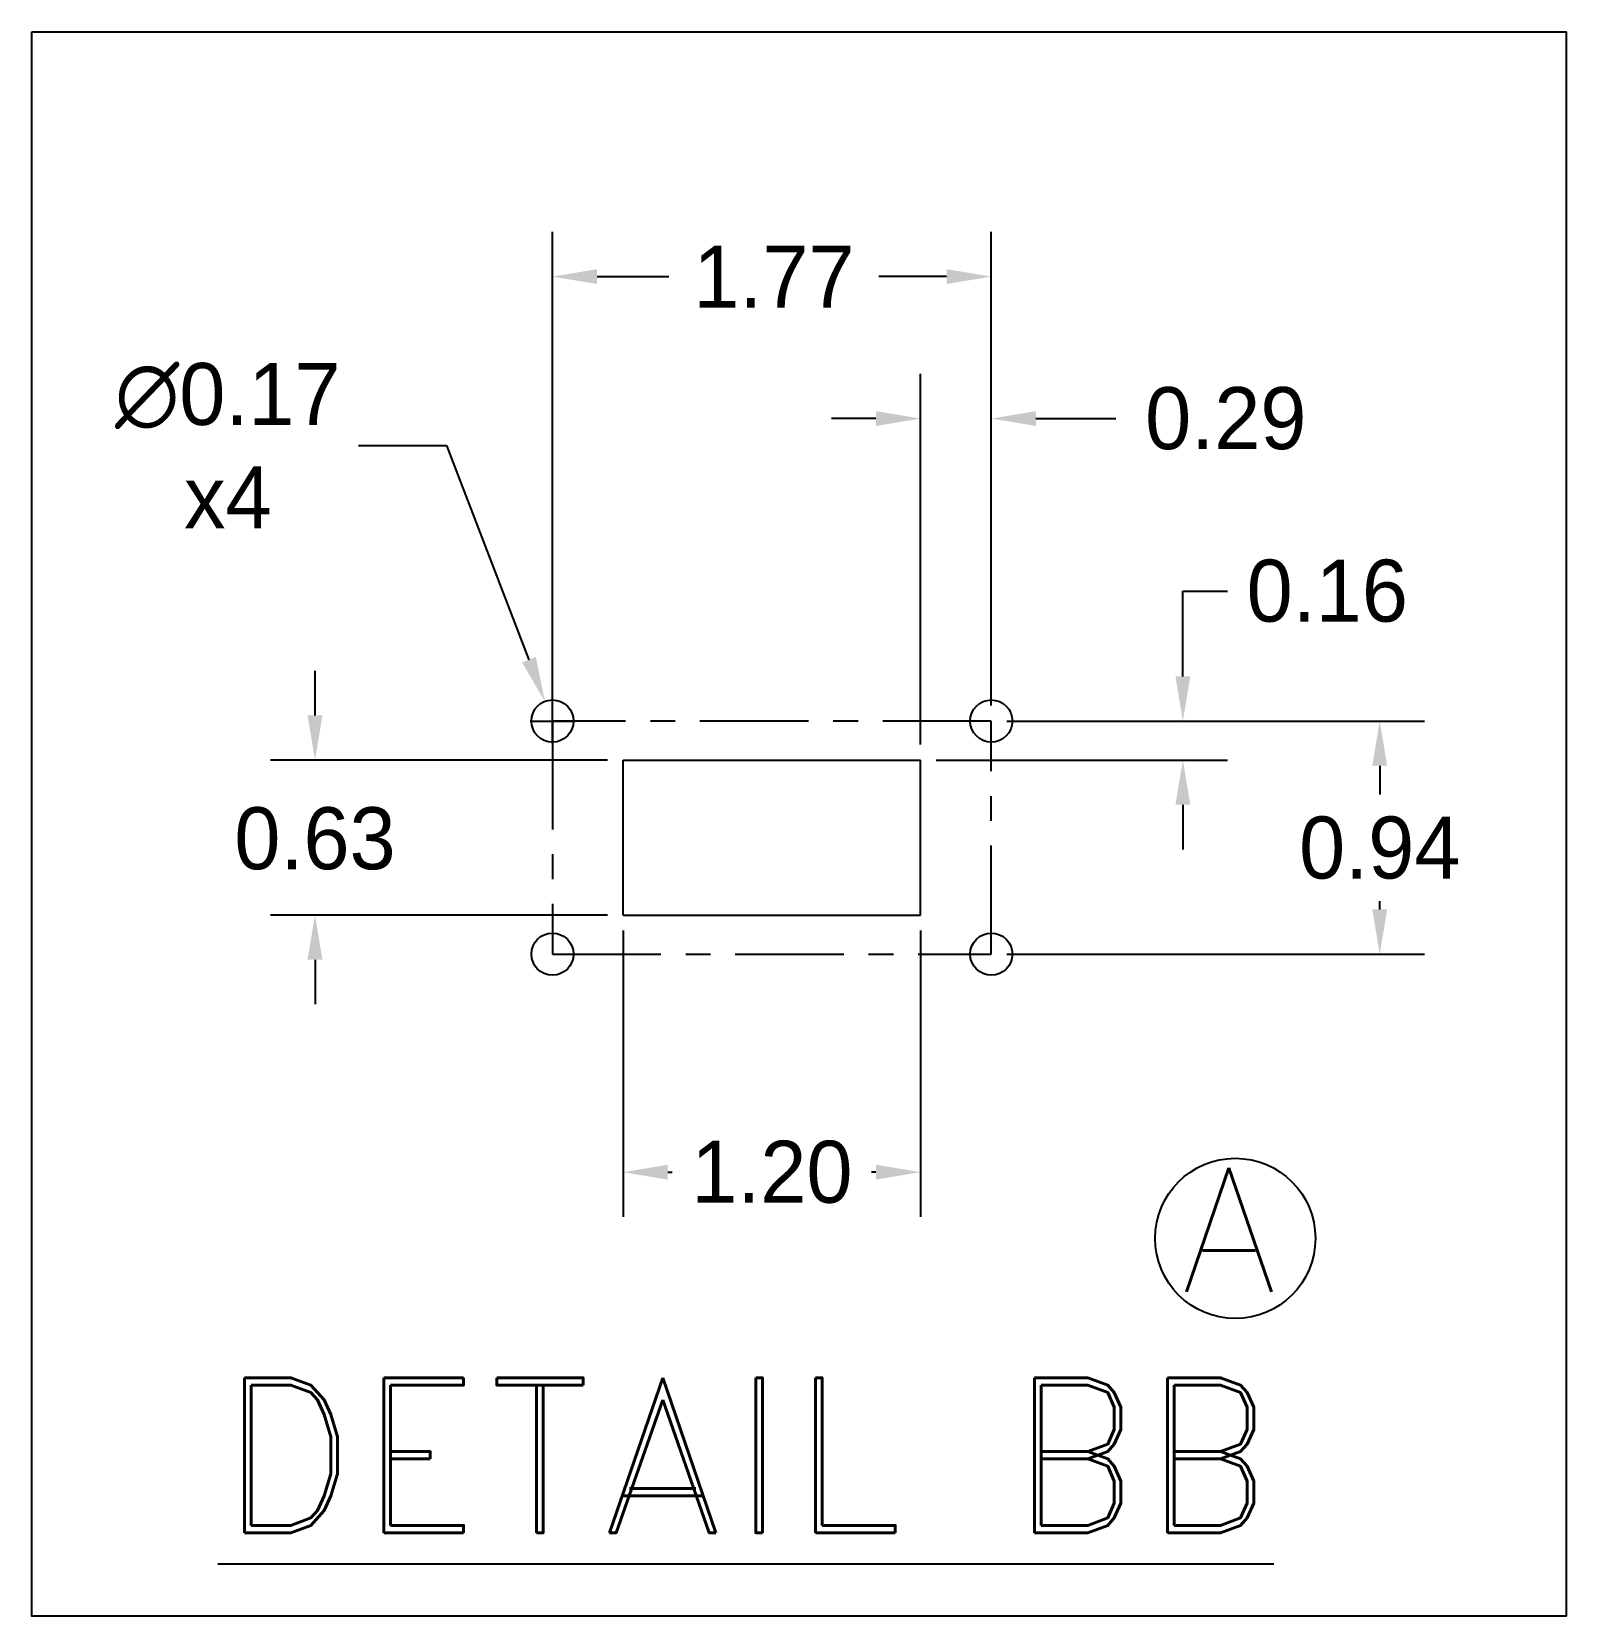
# Model space of a CAD drawing. Header units: millimetres. Extents: x -72 to 232, y 14 to 129.
# Drawn here: x 220.4 to 226.59, y 108.91 to 115.3 of the extents above; entities that cross this region are included whole.
import ezdxf
from ezdxf.enums import TextEntityAlignment as Align

# ---------------------------------------------------------------- set-up
doc = ezdxf.new("R2010")
doc.units = ezdxf.units.MM
doc.linetypes.add('CENTER', pattern=[2, 1.25, -0.25, 0.25, -0.25])
doc.layers.add('PARTNUMBERS', color=5, linetype='Continuous')
doc.styles.add('ROMAND', font='romand.shx', dxfattribs={"height": 1})
doc.styles.add('ROMANS', font='romans.shx', dxfattribs={"height": 0.1})
doc.dimstyles.get("Standard").update_dxf_attribs({"dimtxt": 0.18, "dimasz": 0.18, "dimexe": 0.18, "dimexo": 0.0625, "dimgap": 0.09, "dimtad": 0, "dimtih": 1, "dimtoh": 1, "dimdec": 4, "dimzin": 0, "dimdsep": 46, "dimtxsty": 'Standard', "dimcen": 0.09, "dimadec": 0, "dimazin": 0, "dimtfac": 1, "dimtdec": 4, "dimtofl": 0, "dimtmove": 0, "dimatfit": 3, "dimfxl": 0, "dimtolj": 1, "dimtzin": 0, "dimarcsym": 0})

msp = doc.modelspace()

# ---------------------------------------------------------------- texts
at = {"layer": 'PARTNUMBERS', "color": 4, "ltscale": 0.2, "style": 'ROMANS'}
msp.add_text('A', height=0.5, dxfattribs=at).set_placement((225.0351, 110.2213))
at = {"layer": 'PARTNUMBERS', "color": 0, "ltscale": 0.2, "style": 'ROMAND'}
msp.add_text('%%UDETAIL BB', height=0.625, dxfattribs=at).set_placement((223.279, 109.5624), align=Align.MIDDLE)

# ---------------------------------------------------------------- blocks, each defined once
blk = doc.blocks.new('*D69')
at = {"color": 0, "linetype": 'ByBlock', "lineweight": -2}
for p, q in [((224.3318, 112.5235), (226.0161, 112.5235)), ((225.8361, 112.3435), (225.8361, 112.2267)), ((225.8361, 111.7635), (225.8361, 111.7967)), ((224.3318, 111.5835), (226.0161, 111.5835))]:
    blk.add_line(p, q, dxfattribs=at)
at = {"color": 0}
for points in [[(225.8061, 112.3435), (225.8661, 112.3435), (225.8361, 112.5235)], [(225.8061, 111.7635), (225.8661, 111.7635), (225.8361, 111.5835)]]:
    blk.add_solid(points, dxfattribs=at)
at = {"layer": 'Defpoints', "color": 0}
for p in [(224.2693, 112.5235), (224.2693, 111.5835), (225.8361, 111.5835)]:
    blk.add_point(p, dxfattribs=at)
at = {"color": 0, "insert": (225.8361, 112.0117), "char_height": 0.25, "attachment_point": 5}
blk.add_mtext('\\A1;0.94', dxfattribs=at)
blk = doc.blocks.new('*D70')
at = {"color": 0, "linetype": 'ByBlock', "lineweight": -2}
for p, q in [((225.0421, 112.7035), (225.0421, 113.0477)), ((225.0421, 113.0477), (225.2221, 113.0477)), ((224.3318, 112.5235), (225.2221, 112.5235)), ((224.0468, 112.366), (225.2221, 112.366)), ((225.0421, 112.186), (225.0421, 112.006))]:
    blk.add_line(p, q, dxfattribs=at)
at = {"color": 0}
for points in [[(225.0121, 112.7035), (225.0721, 112.7035), (225.0421, 112.5235)], [(225.0121, 112.186), (225.0721, 112.186), (225.0421, 112.366)]]:
    blk.add_solid(points, dxfattribs=at)
at = {"layer": 'Defpoints', "color": 0}
for p in [(224.2693, 112.5235), (223.9843, 112.366), (225.0421, 112.366)]:
    blk.add_point(p, dxfattribs=at)
at = {"color": 0, "insert": (225.6246, 113.0477), "char_height": 0.25, "attachment_point": 5}
blk.add_mtext('\\A1;0.16', dxfattribs=at)
blk = doc.blocks.new('*D71')
at = {"color": 0, "linetype": 'ByBlock', "lineweight": -2}
for p, q in [((222.4993, 112.586), (222.4993, 114.4962)), ((224.2693, 112.586), (224.2693, 114.4962)), ((222.6793, 114.3162), (222.9693, 114.3162)), ((224.0893, 114.3162), (223.816, 114.3162))]:
    blk.add_line(p, q, dxfattribs=at)
at = {"color": 0}
for points in [[(222.6793, 114.3462), (222.6793, 114.2862), (222.4993, 114.3162)], [(224.0893, 114.3462), (224.0893, 114.2862), (224.2693, 114.3162)]]:
    blk.add_solid(points, dxfattribs=at)
at = {"layer": 'Defpoints', "color": 0}
for p in [(222.4993, 114.3162), (222.4993, 112.5235), (224.2693, 112.5235)]:
    blk.add_point(p, dxfattribs=at)
at = {"color": 0, "insert": (223.3926, 114.3162), "char_height": 0.25, "attachment_point": 5}
blk.add_mtext('\\A1;1.77', dxfattribs=at)
blk = doc.blocks.new('*D72')
at = {"color": 0, "linetype": 'ByBlock', "lineweight": -2}
for p, q in [((223.9843, 112.4285), (223.9843, 113.9235)), ((224.2693, 112.586), (224.2693, 113.9235)), ((223.8043, 113.7435), (223.6243, 113.7435)), ((224.4493, 113.7435), (224.771, 113.7435))]:
    blk.add_line(p, q, dxfattribs=at)
at = {"color": 0}
for points in [[(223.8043, 113.7735), (223.8043, 113.7135), (223.9843, 113.7435)], [(224.4493, 113.7735), (224.4493, 113.7135), (224.2693, 113.7435)]]:
    blk.add_solid(points, dxfattribs=at)
at = {"layer": 'Defpoints', "color": 0}
for p in [(223.9843, 113.7435), (224.2693, 112.5235), (223.9843, 112.366)]:
    blk.add_point(p, dxfattribs=at)
at = {"color": 0, "insert": (225.2152, 113.7435), "char_height": 0.25, "attachment_point": 5}
blk.add_mtext('\\A1;0.29', dxfattribs=at)
blk = doc.blocks.new('*D68')
at = {"color": 0, "linetype": 'ByBlock', "lineweight": -2}
for p, q in [((221.5416, 112.546), (221.5416, 112.726)), ((222.7218, 112.366), (221.3616, 112.366)), ((222.7218, 111.741), (221.3616, 111.741)), ((221.5416, 111.561), (221.5416, 111.381))]:
    blk.add_line(p, q, dxfattribs=at)
at = {"color": 0}
for points in [[(221.5116, 112.546), (221.5716, 112.546), (221.5416, 112.366)], [(221.5116, 111.561), (221.5716, 111.561), (221.5416, 111.741)]]:
    blk.add_solid(points, dxfattribs=at)
at = {"layer": 'Defpoints', "color": 0}
for p in [(222.7843, 112.366), (221.5416, 111.741), (222.7843, 111.741)]:
    blk.add_point(p, dxfattribs=at)
at = {"color": 0, "insert": (221.5416, 112.049), "char_height": 0.25, "attachment_point": 5}
blk.add_mtext('\\A1;0.63', dxfattribs=at)
blk = doc.blocks.new('*D73')
at = {"color": 0, "linetype": 'ByBlock', "lineweight": -2}
for p, q in [((222.7843, 111.6785), (222.7843, 110.524)), ((223.9843, 111.6785), (223.9843, 110.524)), ((222.9643, 110.704), (222.9818, 110.704)), ((223.8043, 110.704), (223.7868, 110.704))]:
    blk.add_line(p, q, dxfattribs=at)
at = {"color": 0}
for points in [[(222.9643, 110.734), (222.9643, 110.674), (222.7843, 110.704)], [(223.8043, 110.734), (223.8043, 110.674), (223.9843, 110.704)]]:
    blk.add_solid(points, dxfattribs=at)
at = {"layer": 'Defpoints', "color": 0}
for p in [(222.7843, 111.741), (223.9843, 111.741), (222.7843, 110.704)]:
    blk.add_point(p, dxfattribs=at)
at = {"color": 0, "insert": (223.3843, 110.704), "char_height": 0.25, "attachment_point": 5}
blk.add_mtext('\\A1;1.20', dxfattribs=at)
blk = doc.blocks.new('*D74')
at = {"color": 0, "linetype": 'ByBlock', "lineweight": -2}
for p, q in [((221.7175, 113.6343), (222.0725, 113.6343)), ((222.0725, 113.6343), (222.4043, 112.7708))]:
    blk.add_line(p, q, dxfattribs=at)
at = {"color": 0, "lineweight": -2}
for p, q in [((222.4993, 112.4335), (222.4993, 112.6135)), ((222.4093, 112.5235), (222.5893, 112.5235))]:
    blk.add_line(p, q, dxfattribs=at)
at = {"color": 0}
blk.add_solid([(222.4323, 112.7816), (222.3763, 112.7601), (222.4688, 112.6028)], dxfattribs=at)
at = {"layer": 'Defpoints', "color": 0}
for p in [(222.4688, 112.6028), (222.5298, 112.4441)]:
    blk.add_point(p, dxfattribs=at)
at = {"color": 0, "insert": (221.19, 113.6343), "char_height": 0.25, "attachment_point": 5}
blk.add_mtext('\\A1;∅0.17\\Px4', dxfattribs=at)

# ---------------------------------------------------------------- dimensions: what is measured, and where the dimension line sits
for base, p1, p2, picture, middle in [((222.4993, 114.3162), (224.2693, 112.5235), (222.4993, 112.5235), '*D71', (223.3926, 114.3162)), ((223.9843169687, 113.7435113238), (224.2693169687, 112.5234719082), (223.9843169687, 112.3659719082), '*D72', (225.2151503021, 113.7435113238)), ((222.7843, 110.704), (223.9843, 111.741), (222.7843, 111.741), '*D73', (223.3843, 110.704))]:
    dim = msp.add_linear_dim(base=base, p1=p1, p2=p2, dimstyle='Standard', override={"dimtxt": 0.25, "dimdec": 2, "dimtdec": 2, "dimarcsym": 1})
    dim.commit()
    dim.dimension.update_dxf_attribs({"geometry": picture, "text_midpoint": middle, "dimtype": 160})
dim = msp.add_diameter_dim_2p(p1=(222.5298, 112.4441), p2=(222.4688, 112.6028), text='<>\\Px4', dimstyle='Standard', override={"dimtxt": 0.25, "dimdec": 2, "dimtdec": 2, "dimarcsym": 1})
dim.commit()
dim.dimension.update_dxf_attribs({"geometry": '*D74', "text_midpoint": (221.19, 113.6343), "dimtype": 163})
for base, p1, p2, picture, middle in [((225.0421, 112.366), (224.2693, 112.5235), (223.9843, 112.366), '*D70', (225.6246, 113.0477)), ((221.5416351382, 111.7409719082), (222.7843169687, 112.3659719082), (222.7843169687, 111.7409719082), '*D68', (221.5416351382, 112.0490352447)), ((225.8361, 111.5835), (224.2693, 112.5235), (224.2693, 111.5835), '*D69', (225.8361, 112.0117))]:
    dim = msp.add_linear_dim(base=base, p1=p1, p2=p2, angle=90, dimstyle='Standard', override={"dimtxt": 0.25, "dimdec": 2, "dimtdec": 2, "dimarcsym": 1})
    dim.commit()
    dim.dimension.update_dxf_attribs({"geometry": picture, "text_midpoint": middle, "dimtype": 160})

# ---------------------------------------------------------------- linework, layer by layer
at = {"color": 2, "linetype": 'CENTER', "ltscale": 0.35}
for p, q in [((224.2693, 112.5235), (222.4993, 112.5235)), ((222.4993, 112.5235), (222.4993, 111.5835)), ((224.2693, 111.5835), (224.2693, 112.5235)), ((222.4993, 111.5835), (224.2693, 111.5835))]:
    msp.add_line(p, q, dxfattribs=at)
msp.add_line((222.7843, 112.366), (223.9843, 112.366))
at = {"ltscale": 0.5}
for p, q in [((222.7843, 111.741), (222.7843, 112.366)), ((223.9843, 111.741), (223.9843, 112.366)), ((222.7843, 111.741), (223.9843, 111.741))]:
    msp.add_line(p, q, dxfattribs=at)
msp.add_lwpolyline([(220.3989, 115.3039), (226.5886, 115.3039), (226.5886, 108.9127), (220.3989, 108.9127)], close=True, dxfattribs=at)
for centre in [(222.4993, 112.5235), (224.2693, 112.5235), (222.4993, 111.5835), (224.2693, 111.5835)]:
    msp.add_circle(centre, 0.085)
at = {"layer": 'PARTNUMBERS', "color": 4, "ltscale": 0.2}
msp.add_circle((225.2533, 110.4368), 0.3231, dxfattribs=at)

msp.set_redraw_order([(e.dxf.handle, doc.entitydb.next_handle()) for e in msp.query("TEXT MTEXT ATTDEF DIMENSION ARC_DIMENSION")])  # texts and dimensions are drawn at this point

doc.saveas('drawing.dxf')
